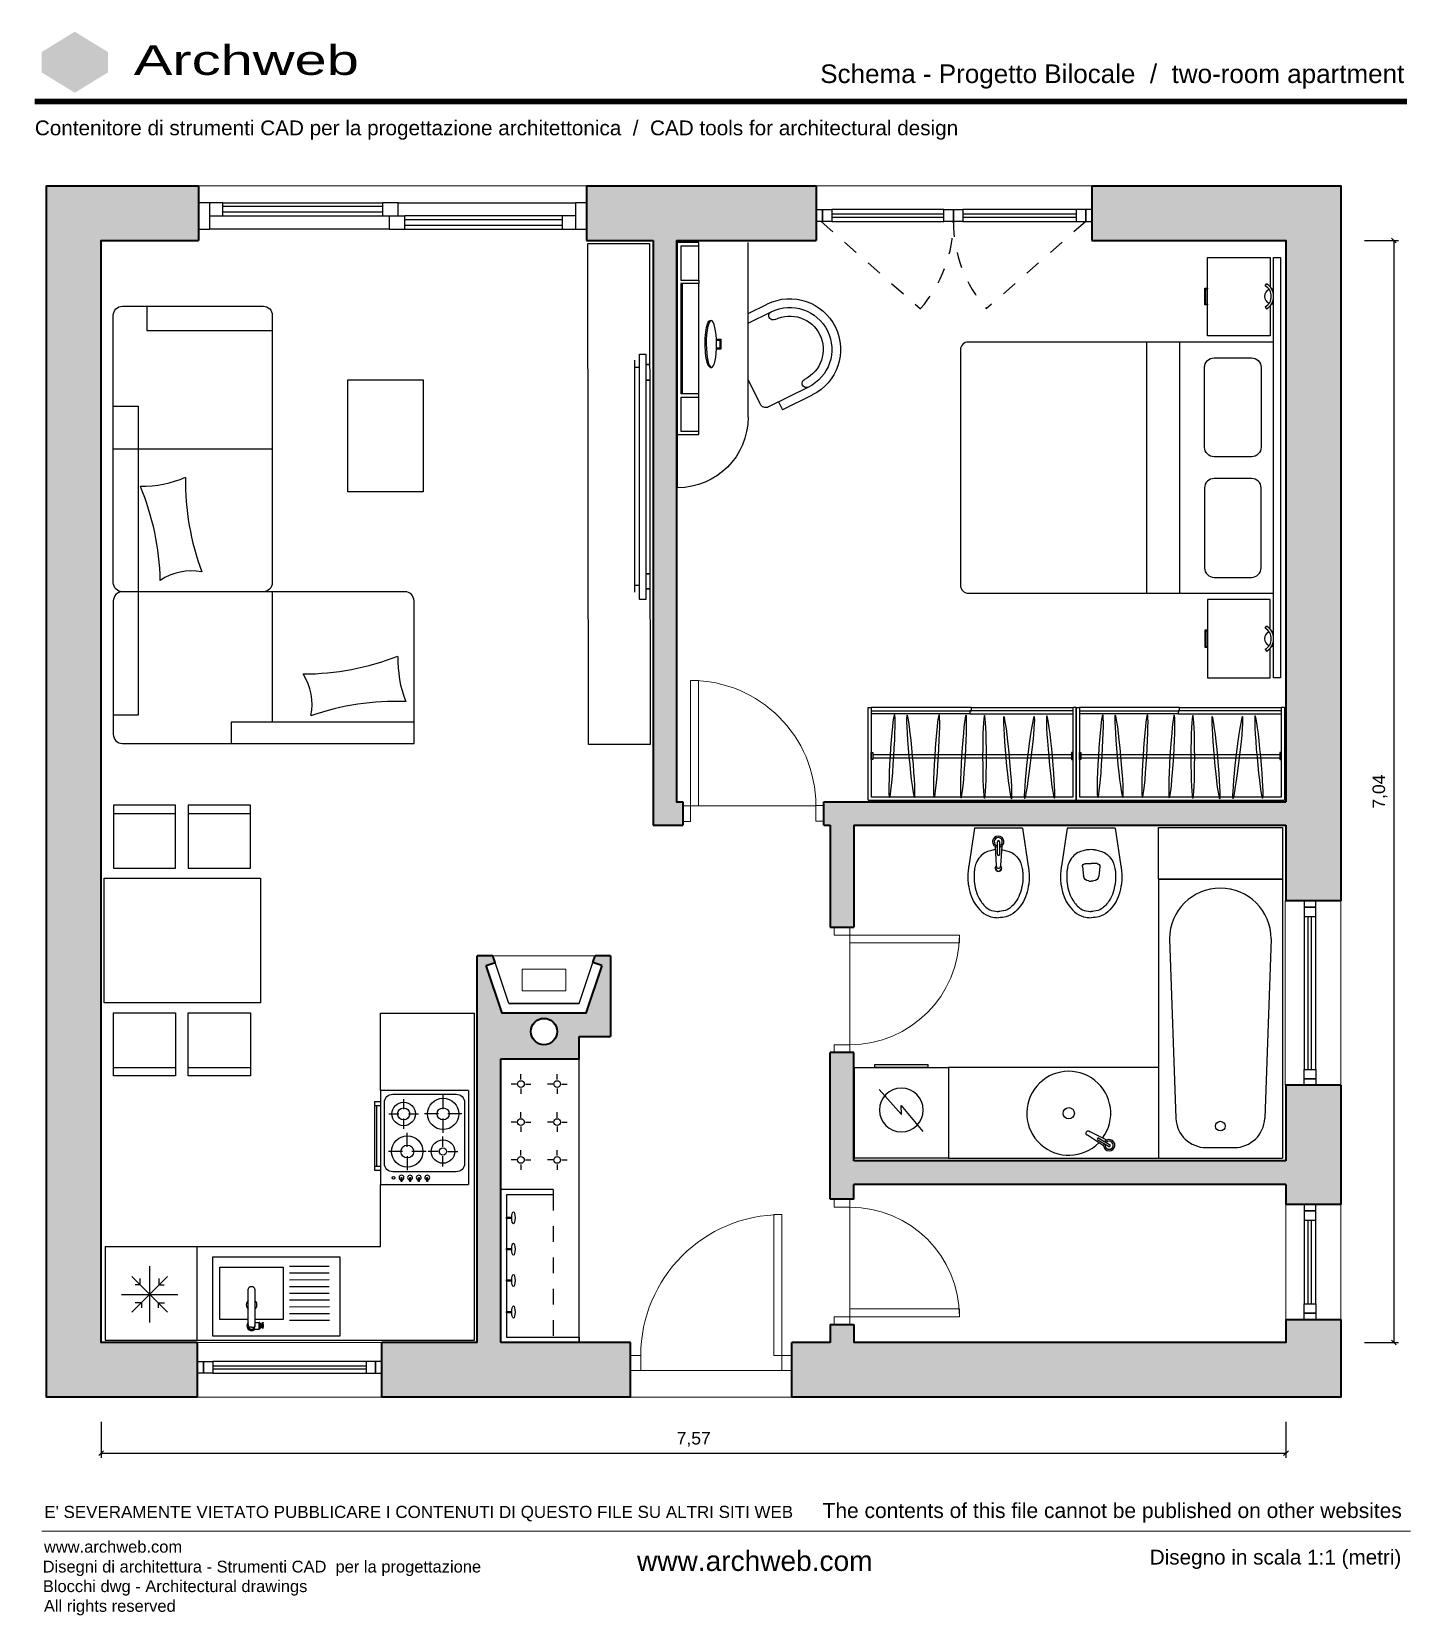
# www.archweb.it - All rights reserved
# Model space of a CAD drawing. Header units: metres. Extents: x 87.3 to 96.1, y 104.5 to 114.6.
import ezdxf
from ezdxf.enums import TextEntityAlignment as Align

# ---------------------------------------------------------------- set-up
doc = ezdxf.new("R2010")
doc.units = ezdxf.units.M
doc.header["$PDMODE"] = 35
doc.linetypes.add('DASHED', pattern=[0.75, 0.5, -0.25])
doc.linetypes.add('HIDDEN', pattern=[0.375, 0.25, -0.125])
for name, color, linetype in [('ARREDI attrezzature - furniture', 175, 'Continuous'), ('QUOTE - dimension', 252, 'Continuous'), ('SEZIONI medie - small sections', 2, 'Continuous')]:
    doc.layers.add(name, color=color, linetype=linetype)
for name, color, linetype, lineweight in [('MURATURA sezioni - section wall', 7, 'Continuous', 40), ('PAVIMENTAZIONE - flooring', 250, 'Continuous', 5), ('PORTE - doors', 252, 'Continuous', 5), ('PROIEZIONI - projections', 145, 'Continuous', 13), ('PROIEZIONI finissime - fine lines', 251, 'Continuous', 9), ('www.archweb.com', 2, 'Continuous', 5)]:
    doc.layers.add(name, color=color, linetype=linetype, lineweight=lineweight)
doc.layers.add('MURATURA tratteggi - hatch walls', color=7, linetype='Continuous', lineweight=40, true_color=0xa8a8a8)
doc.layers.add('VETRATE sezioni - windows sections', color=7, linetype='Continuous', true_color=0x0a85ff)
doc.styles.add('AW', font='arial.ttf')
doc.styles.get("Standard").update_dxf_attribs({"font": 'arial.ttf'})
doc.dimstyles.new('aw', dxfattribs={"dimtxt": 0.08, "dimasz": 0.03, "dimexe": 0.03, "dimexo": 0, "dimgap": 0.04, "dimtad": 1, "dimzin": 1, "dimtxsty": 'Standard', "dimblk": 'OBLIQUE', "dimcen": 2.5, "dimadec": 0, "dimazin": 0, "dimtfac": 1, "dimtmove": 0, "dimatfit": 3, "dimfxl": 1, "dimarcsym": 0})

msp = doc.modelspace()

# ---------------------------------------------------------------- texts
at = {"layer": 'www.archweb.com', "color": 7, "style": 'AW', "width": 1.395375}
msp.add_text('Archweb', height=0.1896, dxfattribs=at).set_placement((87.911, 114.312), (89.348, 114.312), align=Align.FIT)
at = {"layer": 'www.archweb.com'}
msp.add_text('Schema - Progetto Bilocale  /  two-room apartment', height=0.11891, dxfattribs=at).set_placement((92.294, 114.26))
at = {"layer": 'www.archweb.com', "color": 7, "style": 'AW'}
msp.add_text("E' SEVERAMENTE VIETATO PUBBLICARE I CONTENUTI DI QUESTO FILE SU ALTRI SITI WEB", height=0.07755, dxfattribs=at).set_placement((87.339, 105.098))
at = {"layer": 'www.archweb.com', "color": 1, "style": 'AW'}
msp.add_text('The contents of this file cannot be published on other websites', height=0.09584, dxfattribs=at).set_placement((92.309, 105.098))
at = {"layer": 'www.archweb.com', "color": 251, "style": 'AW'}
for s, height, p in [('www.archweb.com', 0.07528, (87.337, 104.877)), ('Disegno in scala 1:1 (metri)', 0.09447, (94.398, 104.801)), ('Disegni di architettura - Strumenti CAD  per la progettazione', 0.07528, (87.329, 104.75)), ('Blocchi dwg - Architectural drawings', 0.07528, (87.33, 104.625)), ('All rights reserved', 0.07528, (87.337, 104.499))]:
    msp.add_text(s, height=height, dxfattribs=at).set_placement(p)
at = {"layer": 'www.archweb.com', "style": 'AW'}
msp.add_text('www.archweb.com', height=0.12833, dxfattribs=at).set_placement((91.124, 104.76))
at = {"layer": 'www.archweb.com', "color": 253, "insert": (87.279, 114.021), "char_height": 0.094568, "width": 7.53255, "attachment_point": 1}
msp.add_mtext('Contenitore di strumenti CAD per la progettazione architettonica  /  CAD tools for architectural design', dxfattribs=at)

# ---------------------------------------------------------------- blocks, each defined once
blk = doc.blocks.new('aw logo')
at = {"true_color": 0xababab}
h = blk.add_hatch(color=253, dxfattribs=at)
h.dxf.hatch_style = 1
h.paths.add_polyline_path([(-7.13, -10.92), (-6.51, -10.56), (-6.51, -3.76), (-13.02, -7.52)])
h.paths.add_polyline_path([(-6.51, -10.56), (-0.62, -7.16), (-6.51, -3.76)])
h.paths.add_polyline_path([(-0.62, -7.16), (0, -6.8), (0.62, -7.16), (6.51, -3.76), (0, 0), (-6.51, -3.76)])
h.paths.add_polyline_path([(0.62, -7.16), (6.51, -10.56), (6.51, -3.76)])
h.paths.add_polyline_path([(6.51, -10.56), (7.13, -10.92), (13.02, -7.52), (6.51, -3.76)])
at = {"true_color": 0x878787}
h = blk.add_hatch(color=252, dxfattribs=at)
h.dxf.hatch_style = 1
h.paths.add_polyline_path([(7.13, -10.92), (7.13, -11.63), (13.02, -15.03), (13.02, -7.52)])
h.paths.add_polyline_path([(7.13, -11.63), (7.13, -18.43), (13.02, -15.03)])
h.paths.add_polyline_path([(-7.13, -18.43), (-7.13, -11.63), (-13.02, -15.03)])
h.paths.add_polyline_path([(-7.13, -11.63), (-7.13, -10.92), (-13.02, -7.52), (-13.02, -15.03)])
at = {"true_color": 0xffffff}
h = blk.add_hatch(color=7, dxfattribs=at)
h.dxf.hatch_style = 1
h.paths.add_polyline_path([(0, -8.23), (5.89, -11.63), (5.89, -19.15), (7.13, -18.43), (7.13, -10.92), (0, -6.8), (-7.13, -10.92), (-7.13, -18.43), (-5.89, -19.15), (-5.89, -11.63)])
at = {"true_color": 0xaa0e10}
h = blk.add_hatch(color=14, dxfattribs=at)
h.dxf.hatch_style = 1
h.paths.add_polyline_path([(5.89, -11.63), (0, -8.23), (-5.89, -11.63), (0, -15.03)])
at = {"true_color": 0x890b0d}
h = blk.add_hatch(color=16, dxfattribs=at)
h.dxf.hatch_style = 1
h.paths.add_polyline_path([(-5.89, -11.63), (-5.89, -19.15), (0, -22.55), (0, -15.03)])
h.paths.add_polyline_path([(5.89, -19.15), (5.89, -11.63), (0, -15.03), (0, -22.55)])
blk = doc.blocks.new('porta 0.8 m')
at = {"layer": 'PORTE - doors', "color": 2}
for p, q in [((0, 0.05), (0, 0.1)), ((0, 0.1), (0.7, 0.1)), ((0.7, 0.05), (0, 0.05)), ((0.7, 0.1), (0.7, 0.05))]:
    blk.add_line(p, q, dxfattribs=at)
for points in [[(-0.1, 0.8), (0, 0.8), (0, 0.75), (-0.1, 0.75)], [(-0.1, 0.05), (0, 0.05), (0, 0), (-0.1, 0)]]:
    blk.add_lwpolyline(points, close=True, dxfattribs=at)
at = {"layer": 'PORTE - doors', "color": 251}
blk.add_arc((0, 0.05), 0.7, 0, 90, dxfattribs=at)
blk = doc.blocks.new('Porta - doors 75')
at = {"layer": 'PORTE - doors', "color": 2}
for p, q in [((-0.098, 0.75), (-0.098, 0.8)), ((0.002, 0.75), (-0.098, 0.75)), ((0.002, 0.8), (0.002, 0.75)), ((0, -0.05), (0, 0)), ((0, 0), (0.8, 0)), ((-0.1, -0.05), (0, -0.05)), ((-0.1, -0.1), (-0.1, -0.05)), ((0, -0.05), (0, -0.1)), ((0.8, -0.05), (0, -0.05))]:
    blk.add_line(p, q, dxfattribs=at)
for points in [[(-0.098, 0.8), (0.002, 0.8)], [(0.8, -0.05), (0.8, 0)], [(-0.1, -0.1), (0, -0.1)]]:
    blk.add_lwpolyline(points, dxfattribs=at)
at = {"layer": 'PORTE - doors', "color": 251}
blk.add_arc((0, -0.05), 0.8, 0, 90, dxfattribs=at)
blk = doc.blocks.new('PORTA-DOOR')
at = {"layer": 'PORTE - doors', "color": 2, "linetype": 'Continuous'}
for points in [[(1746.534, 1915.665), (1746.484, 1915.665), (1746.484, 1916.565)], [(1746.534, 1916.565), (1746.484, 1916.565)], [(1746.534, 1915.665), (1746.534, 1916.565)]]:
    blk.add_lwpolyline(points, dxfattribs=at)
for points in [[(1745.569, 1915.57), (1745.634, 1915.57), (1745.634, 1915.665), (1745.569, 1915.665)], [(1746.534, 1915.57), (1746.599, 1915.57), (1746.599, 1915.665), (1746.534, 1915.665)]]:
    blk.add_lwpolyline(points, close=True, dxfattribs=at)
at = {"layer": 'PORTE - doors', "color": 251, "linetype": 'Continuous'}
blk.add_arc((1746.534, 1915.665), 0.9, 90, 180, dxfattribs=at)
blk = doc.blocks.new('letto matrimoniale - double bed - hu82aw25')
at = {"layer": 'ARREDI attrezzature - furniture'}
for p, q in [((915.25, 123.872), (915.258, 123.884)), ((915.25, 123.737), (915.258, 123.725)), ((915.25, 121.686), (915.258, 121.699)), ((915.25, 121.552), (915.258, 121.539))]:
    blk.add_line(p, q, dxfattribs=at)
for points in [[(915.281, 123.744), (915.281, 123.553), (914.88, 123.553), (914.88, 124.053), (915.281, 124.053), (915.281, 123.865)], [(914.88, 123.756), (914.88, 123.751), (914.863, 123.751), (914.863, 123.858), (914.88, 123.858), (914.88, 123.853)], [(914.88, 123.756), (914.871, 123.756), (914.871, 123.853), (914.88, 123.853)], [(914.492, 123.513), (914.492, 121.91)], [(914.702, 123.513), (914.702, 121.91)], [(915.281, 121.679), (915.281, 121.87), (914.88, 121.87), (914.88, 121.37), (915.281, 121.37), (915.281, 121.559)], [(914.88, 121.668), (914.88, 121.673), (914.863, 121.673), (914.863, 121.565), (914.88, 121.565), (914.88, 121.57)], [(914.88, 121.668), (914.871, 121.668), (914.871, 121.57), (914.88, 121.57)]]:
    blk.add_lwpolyline(points, dxfattribs=at)
blk.add_lwpolyline([(915.303, 121.37), (915.303, 124.053), (915.347, 124.053), (915.347, 121.37)], close=True, dxfattribs=at)
for points in [[(913.303, 123.464), (913.303, 121.96, 0.414214), (913.353, 121.91), (915.303, 121.91), (915.303, 123.513), (913.353, 123.513, 0.414214)], [(915.162, 122.781), (914.923, 122.781, -0.414214), (914.862, 122.842), (914.862, 123.352, -0.414214), (914.923, 123.412), (915.162, 123.412, -0.414214), (915.223, 123.352), (915.223, 122.842, -0.414214)], [(915.162, 122.642), (914.923, 122.642, 0.414214), (914.862, 122.582), (914.862, 122.072, 0.414214), (914.923, 122.011), (915.162, 122.011, 0.414214), (915.223, 122.072), (915.223, 122.582, 0.414214)]]:
    blk.add_lwpolyline(points, format="xyb", close=True, dxfattribs=at)
for centre, radius, start, end in [((915.21, 123.805), 0.0783, 300.7513, 59.2487), ((915.21, 123.805), 0.0928, 300.7513, 59.2487), ((915.292, 123.805), 0.0471, 110.7403, 249.2597), ((915.292, 123.805), 0.0471, 75.9771, 91.7045), ((915.292, 123.805), 0.0471, 268.2955, 284.0229), ((915.292, 121.619), 0.0471, 110.7403, 249.2597), ((915.21, 121.619), 0.0783, 300.7513, 59.2487), ((915.21, 121.619), 0.0928, 300.7513, 59.2487), ((915.292, 121.619), 0.0471, 75.9771, 91.7045), ((915.292, 121.619), 0.0471, 268.2955, 284.0229)]:
    blk.add_arc(centre, radius, start, end, dxfattribs=at)
blk = doc.blocks.new('TAVOLO- TABLE')
at = {"layer": 'ARREDI attrezzature - furniture', "linetype": 'Continuous'}
for points in [[(1742.118, 1918.883), (1742.515, 1918.883), (1742.515, 1919.286), (1742.118, 1919.286)], [(1742.596, 1918.883), (1742.993, 1918.883), (1742.993, 1919.286), (1742.596, 1919.286)], [(1742.058, 1918.82), (1743.056, 1918.82), (1743.056, 1918.024), (1742.058, 1918.024)], [(1742.118, 1917.96), (1742.515, 1917.96), (1742.515, 1917.557), (1742.118, 1917.557)], [(1742.596, 1917.96), (1742.993, 1917.96), (1742.993, 1917.557), (1742.596, 1917.557)]]:
    blk.add_lwpolyline(points, close=True, dxfattribs=at)
for points in [[(1742.118, 1919.232), (1742.515, 1919.232)], [(1742.596, 1919.232), (1742.993, 1919.232)], [(1742.118, 1917.611), (1742.515, 1917.611)], [(1742.596, 1917.611), (1742.993, 1917.611)]]:
    blk.add_lwpolyline(points, dxfattribs=at)
blk = doc.blocks.new('DIVANO GRANDE - BIG COUCH')
at = {"layer": 'ARREDI attrezzature - furniture', "linetype": 'Continuous'}
blk.add_lwpolyline([(1742.175, 1922.471), (1743.075, 1922.471, -0.414214), (1743.132, 1922.413), (1743.132, 1921.559), (1742.117, 1921.559), (1742.117, 1922.413, -0.414214)], format="xyb", close=True, dxfattribs=at)
for points in [[(1742.332, 1922.471), (1742.332, 1922.316), (1743.132, 1922.316)], [(1742.117, 1921.832), (1742.276, 1921.832), (1742.276, 1919.86), (1742.117, 1919.86)], [(1744.037, 1919.815), (1742.87, 1919.815), (1742.87, 1919.679)]]:
    blk.add_lwpolyline(points, dxfattribs=at)
for points in [[(1743.132, 1921.559), (1743.132, 1920.705, -0.414214), (1743.075, 1920.648), (1742.175, 1920.648, -0.414214), (1742.117, 1920.705), (1742.117, 1921.559)], [(1743.132, 1920.648), (1742.175, 1920.648, 0.414214), (1742.117, 1920.59), (1742.117, 1919.737, 0.414213), (1742.175, 1919.679), (1744.037, 1919.679), (1744.037, 1920.59, 0.414214), (1743.979, 1920.648), (1743.132, 1920.648), (1743.132, 1919.815)]]:
    blk.add_lwpolyline(points, format="xyb", dxfattribs=at)
for centre, radius, start, end in [((1742.301, 1922.027), 0.705, 269.152, 293.1296), ((1744.227, 1921.351), 1.649, 179.0683, 200.4494), ((1740.746, 1920.682), 1.671, 1.3154, 22.4835), ((1742.616, 1920.421), 0.36, 79.5447, 123.6428), ((1743.328, 1921.794), 1.671, 270.0834, 291.2515), ((1744.639, 1920.21), 0.705, 177.9199, 201.8976), ((1743.026, 1919.93), 0.36, 348.3127, 32.4108), ((1743.922, 1918.299), 1.649, 87.8363, 109.2174)]:
    blk.add_arc(centre, radius, start, end, dxfattribs=at)
blk = doc.blocks.new('VASCA- BATHTUBE')
at = {"layer": 'ARREDI attrezzature - furniture', "linetype": 'Continuous'}
for p, q in [((1748.861, 1918.432), (1748.902, 1917.286)), ((1749.51, 1918.432), (1749.469, 1917.286)), ((1748.792, 1917.031), (1749.582, 1917.031)), ((1749.096, 1917.099), (1749.275, 1917.099))]:
    blk.add_line(p, q, dxfattribs=at)
blk.add_lwpolyline([(1748.79, 1919.143), (1749.582, 1919.143), (1749.582, 1918.813), (1748.79, 1918.813)], close=True, dxfattribs=at)
blk.add_lwpolyline([(1748.792, 1917.031), (1748.792, 1918.813), (1749.582, 1918.813), (1749.582, 1917.031)], dxfattribs=at)
blk.add_circle((1749.186, 1917.236), 0.0308, dxfattribs=at)
for centre, radius, start, end in [((1749.186, 1918.432), 0.324, 0, 180), ((1749.096, 1917.293), 0.194, 182.0827, 270), ((1749.275, 1917.293), 0.194, 270, 357.9173)]:
    blk.add_arc(centre, radius, start, end, dxfattribs=at)
blk = doc.blocks.new('wc jp94aw25')
at = {"layer": 'ARREDI attrezzature - furniture'}
for p, q in [((584.329, 817.722), (584.292, 817.478)), ((584.329, 817.722), (584.635, 817.722)), ((584.635, 817.722), (584.672, 817.478)), ((584.427, 817.477), (584.433, 817.416)), ((584.443, 817.495), (584.482, 817.495)), ((584.521, 817.495), (584.482, 817.495)), ((584.537, 817.477), (584.531, 817.416)), ((584.468, 817.384), (584.482, 817.384)), ((584.496, 817.384), (584.482, 817.384))]:
    blk.add_line(p, q, dxfattribs=at)
for centre, radius, start, end in [((584.443, 817.478), 0.0164, 90, 185.638), ((584.468, 817.42), 0.0355, 185.638, 270), ((584.496, 817.42), 0.0355, 270, 354.362), ((584.521, 817.478), 0.0164, 354.362, 90)]:
    blk.add_arc(centre, radius, start, end, dxfattribs=at)
for points, knots in [([(584.46, 817.583), (584.45, 817.582), (584.429, 817.578), (584.394, 817.567), (584.363, 817.538), (584.338, 817.503), (584.333, 817.475), (584.33, 817.463)], [0.0219449, 0.0219449, 0.0219449, 0.0219449, 0.0519502, 0.0884985, 0.1294589, 0.1776996, 0.2137411, 0.2137411, 0.2137411, 0.2137411]), ([(584.504, 817.583), (584.514, 817.582), (584.535, 817.578), (584.57, 817.567), (584.602, 817.538), (584.626, 817.503), (584.632, 817.475), (584.634, 817.463)], [0.0220791, 0.0220791, 0.0220791, 0.0220791, 0.0519502, 0.0884985, 0.1294589, 0.1776996, 0.2137411, 0.2137411, 0.2137411, 0.2137411]), ([(584.292, 817.478), (584.291, 817.475), (584.291, 817.472), (584.291, 817.469), (584.287, 817.444), (584.285, 817.411), (584.287, 817.378), (584.288, 817.373), (584.289, 817.365)], [-0.0095641, -0.0095641, -0.0095641, -0.0095641, 0, 0, 0, 0.0756254, 0.0756254, 0.0924732, 0.0924732, 0.0924732, 0.0924732]), ([(584.672, 817.478), (584.673, 817.475), (584.673, 817.472), (584.674, 817.469), (584.677, 817.444), (584.679, 817.411), (584.677, 817.378), (584.676, 817.373), (584.675, 817.365)], [-0.0095641, -0.0095641, -0.0095641, -0.0095641, 0, 0, 0, 0.0756254, 0.0756254, 0.0924732, 0.0924732, 0.0924732, 0.0924732]), ([(584.289, 817.365), (584.296, 817.32), (584.307, 817.277), (584.356, 817.202), (584.391, 817.167), (584.449, 817.152), (584.465, 817.151), (584.482, 817.149)], [0.0318751, 0.0318751, 0.0318751, 0.0318751, 0.1646804, 0.1646804, 0.2974857, 0.2974857, 0.3472252, 0.3472252, 0.3472252, 0.3472252]), ([(584.328, 817.371), (584.336, 817.329), (584.345, 817.292), (584.379, 817.24), (584.398, 817.219), (584.43, 817.197), (584.443, 817.194), (584.47, 817.19), (584.476, 817.19), (584.482, 817.189)], [0.0318751, 0.0318751, 0.0318751, 0.0318751, 0.1644746, 0.1644746, 0.2543869, 0.2543869, 0.324379, 0.324379, 0.3434574, 0.3434574, 0.3434574, 0.3434574]), ([(584.636, 817.371), (584.629, 817.329), (584.619, 817.292), (584.585, 817.24), (584.566, 817.219), (584.534, 817.197), (584.521, 817.194), (584.494, 817.19), (584.488, 817.19), (584.482, 817.189)], [0.0318751, 0.0318751, 0.0318751, 0.0318751, 0.1644746, 0.1644746, 0.2543869, 0.2543869, 0.324379, 0.324379, 0.3434574, 0.3434574, 0.3434574, 0.3434574]), ([(584.675, 817.365), (584.668, 817.32), (584.657, 817.277), (584.608, 817.202), (584.573, 817.167), (584.515, 817.152), (584.499, 817.151), (584.482, 817.149)], [0.0318751, 0.0318751, 0.0318751, 0.0318751, 0.1646804, 0.1646804, 0.2974857, 0.2974857, 0.3472252, 0.3472252, 0.3472252, 0.3472252])]:
    blk.add_open_spline(points, degree=3, knots=knots, dxfattribs=at)
blk.add_open_spline([(584.46, 817.583), (584.475, 817.585), (584.49, 817.585), (584.504, 817.583)], degree=3, dxfattribs=at)
for points in [[(584.33, 817.463), (584.327, 817.439), (584.326, 817.413), (584.328, 817.371)], [(584.634, 817.463), (584.637, 817.439), (584.638, 817.413), (584.636, 817.371)]]:
    blk.add_spline(points, degree=3, dxfattribs=at)
blk = doc.blocks.new('BAGNO')
at = {"layer": 'ARREDI attrezzature - furniture', "xscale": -1}
blk.add_blockref('wc jp94aw25', (2332.591, 1101.417), dxfattribs=at)
blk = doc.blocks.new('Lavatrice-asciugatrice - tumble dryer - ty71aw25')
at = {"layer": 'ARREDI attrezzature - furniture'}
for p, q in [((345.137, 748.098), (345.297, 747.956)), ((345.297, 747.956), (345.24, 747.957)), ((345.24, 747.957), (345.405, 747.818))]:
    blk.add_line(p, q, dxfattribs=at)
for points in [[(344.996, 748.256), (344.996, 747.656), (345.576, 747.656), (345.576, 748.256)], [(344.977, 748.126), (344.977, 747.786), (344.996, 747.786), (344.996, 748.126)]]:
    blk.add_lwpolyline(points, close=True, dxfattribs=at)
blk.add_circle((345.268, 747.956), 0.14, dxfattribs=at)
blk = doc.blocks.new('ARMADIO')
at = {"layer": 'ARREDI attrezzature - furniture', "color": 2}
for p, q in [((81628.769, 41935.945), (81628.769, 41936.535)), ((81628.769, 41936.535), (81628.789, 41936.535)), ((81628.789, 41936.535), (81628.789, 41935.965)), ((81629.429, 41936.535), (81628.79, 41936.535)), ((81628.79, 41936.535), (81628.79, 41936.515)), ((81628.79, 41936.515), (81629.429, 41936.515)), ((81630.079, 41936.515), (81629.419, 41936.515)), ((81629.419, 41936.515), (81629.419, 41936.495)), ((81629.419, 41936.495), (81630.079, 41936.495)), ((81629.429, 41936.515), (81629.429, 41936.535)), ((81630.099, 41936.535), (81630.079, 41936.535)), ((81630.079, 41935.965), (81630.079, 41936.535)), ((81630.079, 41936.495), (81630.079, 41936.515)), ((81630.099, 41936.535), (81630.099, 41935.945)), ((81628.789, 41935.965), (81630.079, 41935.965)), ((81628.769, 41935.945), (81630.099, 41935.945))]:
    blk.add_line(p, q, dxfattribs=at)
at = {"layer": 'ARREDI attrezzature - furniture'}
for p, q in [((81629.419, 41936.495), (81628.789, 41936.495)), ((81629.429, 41936.535), (81630.079, 41936.535)), ((81628.789, 41936.248), (81628.799, 41936.248)), ((81628.789, 41936.203), (81628.789, 41936.248)), ((81628.799, 41936.203), (81628.789, 41936.203)), ((81628.799, 41936.248), (81628.799, 41936.203)), ((81628.799, 41936.235, 0), (81630.069, 41936.235, 0)), ((81628.799, 41936.215, 0), (81630.069, 41936.215, 0)), ((81630.079, 41936.248), (81630.069, 41936.248)), ((81630.069, 41936.248), (81630.069, 41936.203)), ((81630.069, 41936.203), (81630.079, 41936.203)), ((81630.079, 41936.203), (81630.079, 41936.248))]:
    blk.add_line(p, q, dxfattribs=at)
at = {"layer": 'ARREDI attrezzature - furniture', "extrusion": (0, 0, -1)}
for centre, major_axis in [((81628.922, 41936.225), (0.016, 0.264)), ((81629.042, 41936.225), (-0.024, 0.263)), ((81629.207, 41936.225), (0.016, 0.264)), ((81629.379, 41936.224, 0), (0.016, 0.264)), ((81629.513, 41936.22, 0), (0, 0.264)), ((81629.661, 41936.215, 0), (-0.024, 0.263)), ((81629.8, 41936.217, 0), (0.031, 0.262)), ((81629.935, 41936.219, 0), (-0.024, 0.263))]:
    blk.add_ellipse(centre, major_axis=major_axis, ratio=0.045381, dxfattribs=at)
blk = doc.blocks.new('PIANO cottura archweb dwg 2024')
at = {"layer": 'ARREDI attrezzature - furniture'}
for p, q in [((-0.04, 0.23), (-0.04, -0.21)), ((-0.04, 0.23), (0, 0.23)), ((-0.04, 0.203), (0, 0.203)), ((-0.026, 0.203), (-0.026, -0.183)), ((0, 0.3), (0, -0.3)), ((0.56, 0.3), (0, 0.3)), ((0.147, 0.245), (0.147, 0.18)), ((0.399, 0.18), (0.399, 0.27)), ((0.56, 0.3), (0.56, -0.3)), ((0.052, 0.15), (0.117, 0.15)), ((0.147, 0.12), (0.147, 0.055)), ((0.177, 0.15), (0.242, 0.15)), ((0.369, 0.15), (0.279, 0.15)), ((0.399, 0.03), (0.399, 0.12)), ((0.519, 0.15), (0.429, 0.15)), ((0.17, -0.06), (0.17, 0.03)), ((0.398, -0.06), (0.398, 0.005)), ((0.14, -0.09), (0.05, -0.09)), ((0.29, -0.09), (0.2, -0.09)), ((0.368, -0.09), (0.303, -0.09)), ((0.428, -0.09), (0.493, -0.09)), ((-0.04, -0.183), (0, -0.183)), ((0.17, -0.12), (0.17, -0.21)), ((0.398, -0.185), (0.398, -0.12)), ((-0.04, -0.21), (0, -0.21)), ((0, -0.3), (0.56, -0.3))]:
    blk.add_line(p, q, dxfattribs=at)
blk.add_lwpolyline([(0.077, 0.276), (0.483, 0.276, -0.414214), (0.536, 0.223), (0.536, -0.167, -0.414214), (0.483, -0.219), (0.077, -0.219, -0.414214), (0.024, -0.167), (0.024, 0.223, -0.414214)], format="xyb", close=True, dxfattribs=at)
for points in [[(0.131, -0.257), (0.135, -0.257), (0.135, -0.281), (0.131, -0.281)], [(0.186, -0.257), (0.19, -0.257), (0.19, -0.281), (0.186, -0.281)], [(0.241, -0.257), (0.245, -0.257), (0.245, -0.281), (0.241, -0.281)], [(0.295, -0.257), (0.3, -0.257), (0.3, -0.281), (0.295, -0.281)]]:
    blk.add_lwpolyline(points, close=True, dxfattribs=at)
for centre, radius in [((0.147, 0.15), 0.075), ((0.399, 0.15), 0.1), ((0.147, 0.15), 0.0385), ((0.399, 0.15), 0.0385), ((0.17, -0.09), 0.1), ((0.17, -0.09), 0.041), ((0.398, -0.09), 0.075), ((0.398, -0.09), 0.0231), ((0.082, -0.258), 0.0079)]:
    blk.add_circle(centre, radius, dxfattribs=at)
for centre in [(0.133, -0.257), (0.188, -0.257), (0.243, -0.257), (0.298, -0.257)]:
    blk.add_arc(centre, 0.0156, 277.6106, 262.3894, dxfattribs=at)
blk = doc.blocks.new('A$C3b120ac1')
at = {"layer": 'ARREDI attrezzature - furniture'}
for p, q in [((0.052, -0.012), (0.052, 0.03)), ((0.054, 0.026), (0.054, -0.008)), ((0.073, 0.003), (0.072, 0.031)), ((0.073, -0.004), (0.073, 0.003)), ((0.073, -0.004), (0.072, -0.004))]:
    blk.add_line(p, q, dxfattribs=at)
for points in [[(0, 0), (0, 0), (-0.017, 0, -0.317837), (-0.02, 0.002)], [(0, 0), (0, 0), (0.017, 0, 0.317837), (0.02, 0.002)], [(0.056, 0.018), (0.064, 0.019, 0.155869), (0.068, 0.02, 0.886458)], [(0.056, 0), (0.064, -0.001, -0.155869), (0.068, -0.002, -0.886458)], [(0.065, 0, -0.160711), (0.063, 0.016, -0.094437), (0.064, 0.019, -1.245706)], [(0.065, 0, -0.25498), (0.069, -0.002, 9.068865)], [(0.068, 0.012), (0.068, 0.014), (0.068, 0.017, -0.010154), (0.068, 0.02, -0.032815), (0.068, 0.027, -0.128402), (0.069, 0.03, -0.106313), (0.071, 0.031, -0.075412), (0.071, 0.031), (0.072, 0.031, -0.25002), (0.073, 0.031, -0.096041), (0.074, 0.028, -0.032872), (0.074, 0.028, 4.493368)], [(0.074, 0.006, -0.147806), (0.073, 0.003, -0.197149), (0.073, 0.003), (0.072, 0.003, -0.105853), (0.071, 0.003, -0.093683), (0.07, 0.003, -0.105959), (0.069, 0.006, -0.061829), (0.068, 0.008, -0.023332), (0.068, 0.014, -1.008647)], [(0.074, -0.001), (0.074, 0.003, 0.00094), (0.074, 0.006, -0.000937), (0.074, 0.02, 0.003393), (0.074, 0.028, -0.648753)], [(0.068, -0.002), (0.069, -0.003, 0.146054), (0.071, -0.005), (0.073, -0.005, 0.258705), (0.073, -0.005, 0.023605), (0.073, -0.004, 0.171239), (0.074, -0.001, -0.037593), (0.074, -0.001)]]:
    blk.add_lwpolyline(points, format="xyb", dxfattribs=at)
for points in [[(0.021, 0.03), (0.046, 0.03)], [(0.047, 0.03), (0.047, -0.012)], [(0.052, 0.03), (0.048, 0.03)], [(0.007, -0.012), (0.046, -0.012)], [(0.052, -0.012), (0.048, -0.012)]]:
    blk.add_lwpolyline(points, dxfattribs=at)
for centre, radius, start, end in [((0, 0.009), 0.03, 134.427, 315.573), ((0, 0.009), 0.025, 147.1401, 302.8599), ((0, 0.009), 0.022, 162.6586, 17.3414), ((0, 0.009), 0.021, 180, 360), ((0.046, 0.03), 0.0005, 360, 90), ((0.048, 0.029), 0.0005, 90, 180), ((0.042, 0.024), 0.0115, 10.4024, 29.2456), ((0.052, 0.029), 0.0004, 29.2456, 90), ((0.053, 0.026), 0.0003, 360, 10.4024), ((0.049, 0.015), 0.00706, 20.1257, 52.6774), ((0.112, 0.01), 0.0443, 178.1159, 196.2312), ((0.037, 0.009), 0.0385, 344.9676, 16.9492), ((0.046, -0.012), 0.0005, 270, 360), ((0.048, -0.011), 0.0005, 180, 270), ((0.042, -0.006), 0.0115, 330.7544, 349.5976), ((0.052, -0.011), 0.0004, 270, 330.7544), ((0.049, 0.003), 0.00706, 307.3226, 338.8853), ((0.053, -0.008), 0.0003, 349.5976, 360), ((0.074, 0), 0.00494, 204.3978, 231.6325), ((0.072, -0.003), 0.00195, 232.9314, 272.675), ((0.073, -0.004), 0.000429, 276.0858, 318.2316)]:
    blk.add_arc(centre, radius, start, end, dxfattribs=at)
at = {"layer": 'ARREDI attrezzature - furniture', "extrusion": (0, 0, -1)}
blk.add_ellipse((0.056, 0.009), major_axis=(0, -0.009), ratio=0.134102, start_param=6.283185, end_param=9.576875, dxfattribs=at)
blk = doc.blocks.new('set cucina - kitchen set')
at = {"layer": 'ARREDI attrezzature - furniture', "linetype": 'Continuous'}
for p, q in [((1743.824, 1917.464), (1743.824, 1917.958)), ((1743.824, 1917.958), (1744.424, 1917.958)), ((1743.824, 1916.468), (1743.824, 1916.864)), ((1742.064, 1916.468), (1743.824, 1916.468))]:
    blk.add_line(p, q, dxfattribs=at)
for points in [[(1742.064, 1916.468), (1742.064, 1915.869), (1744.424, 1915.869), (1744.424, 1917.958)], [(1742.652, 1915.869), (1742.652, 1916.468)], [(1742.349, 1916.341), (1742.349, 1915.982)], [(1742.979, 1916.002), (1742.798, 1916.002), (1742.798, 1916.336), (1743.202, 1916.336), (1743.202, 1916.002), (1743.021, 1916.002)], [(1743.241, 1916.342), (1743.496, 1916.342)], [(1742.236, 1916.048), (1742.463, 1916.275)], [(1742.463, 1916.048), (1742.236, 1916.275)], [(1742.289, 1916.223), (1742.256, 1916.223)], [(1742.289, 1916.223), (1742.289, 1916.263)], [(1742.41, 1916.223), (1742.41, 1916.263)], [(1742.41, 1916.223), (1742.442, 1916.223)], [(1743.241, 1916.299), (1743.496, 1916.299)], [(1743.241, 1916.255), (1743.496, 1916.256)], [(1742.17, 1916.161), (1742.529, 1916.161)], [(1743.241, 1916.212), (1743.496, 1916.213)], [(1743.241, 1916.169), (1743.496, 1916.17)], [(1743.242, 1916.126), (1743.497, 1916.127)], [(1742.296, 1916.108), (1742.256, 1916.108)], [(1742.296, 1916.108), (1742.296, 1916.076)], [(1742.403, 1916.108), (1742.443, 1916.108)], [(1742.403, 1916.108), (1742.403, 1916.076)], [(1743.242, 1916.083), (1743.497, 1916.084)], [(1743.242, 1916.04), (1743.497, 1916.04)], [(1743.242, 1915.997), (1743.497, 1915.997)]]:
    blk.add_lwpolyline(points, dxfattribs=at)
blk.add_lwpolyline([(1742.753, 1916.402), (1743.563, 1916.402), (1743.563, 1915.895), (1742.753, 1915.895)], close=True, dxfattribs=at)
blk.add_lwpolyline([(1742.979, 1915.961), (1742.979, 1916.192, -1), (1743.021, 1916.192), (1743.021, 1915.961)], format="xyb", dxfattribs=at)
for start, end in [(128.0735, 231.9265), (308.0735, 51.9265)]:
    blk.add_arc((1743, 1916.095), 0.0341, start, end, dxfattribs=at)
at = {"layer": 'ARREDI attrezzature - furniture', "color": 6}
blk.add_blockref('PIANO cottura archweb dwg 2024', (1743.824, 1917.164), dxfattribs=at)
at = {"layer": 'ARREDI attrezzature - furniture', "linetype": 'Continuous'}
blk.add_blockref('A$C3b120ac1', (1743, 1915.952), dxfattribs=at)
blk = doc.blocks.new('bidet')
at = {"layer": 'ARREDI attrezzature - furniture'}
for p, q in [((1748.21, 1919.139), (1748.173, 1918.895)), ((1748.516, 1919.139), (1748.21, 1919.139)), ((1748.356, 1918.972), (1748.356, 1919.052)), ((1748.37, 1919.052), (1748.37, 1918.972)), ((1748.516, 1919.139), (1748.553, 1918.895)), ((1748.342, 1919.022), (1748.349, 1918.9)), ((1748.384, 1919.023), (1748.377, 1918.9))]:
    blk.add_line(p, q, dxfattribs=at)
for centre, radius, start, end in [((1748.362, 1919.052), 0.0362, 282.7068, 260.0824), ((1748.362, 1919.052), 0.0259, 287.9038, 256.0715), ((1748.375, 1918.656), 0.397, 95.65888380324525, 95.65888735102746), ((1748.363, 1919.052), 0.0071, 359.5835, 179.5835), ((1748.363, 1918.972), 0.0071, 179.5835, 359.5835), ((1748.363, 1918.883), 0.0207, 131.2272, 48.7728), ((1748.363, 1918.883), 0.0186, 136.5658, 43.4342), ((1748.156, 1918.889), 0.194, 1.8891, 3.2321), ((1748.363, 1918.896), 0.0135, 181.8891, 358.1109), ((1748.57, 1918.889), 0.194, 176.7679, 178.1109)]:
    blk.add_arc(centre, radius, start, end, dxfattribs=at)
for points, knots in [([(1748.341, 1919), (1748.331, 1918.999), (1748.309, 1918.995), (1748.275, 1918.984), (1748.243, 1918.955), (1748.219, 1918.919), (1748.213, 1918.892), (1748.211, 1918.88)], [0.0220791, 0.0220791, 0.0220791, 0.0220791, 0.0519502, 0.0884985, 0.1294589, 0.1776996, 0.2137411, 0.2137411, 0.2137411, 0.2137411]), ([(1748.385, 1919), (1748.394, 1918.999), (1748.416, 1918.995), (1748.451, 1918.984), (1748.482, 1918.955), (1748.507, 1918.919), (1748.512, 1918.892), (1748.515, 1918.88)], [0.0219449, 0.0219449, 0.0219449, 0.0219449, 0.0519502, 0.0884985, 0.1294589, 0.1776996, 0.2137411, 0.2137411, 0.2137411, 0.2137411]), ([(1748.173, 1918.895), (1748.172, 1918.892), (1748.172, 1918.889), (1748.171, 1918.885), (1748.168, 1918.861), (1748.166, 1918.828), (1748.168, 1918.795), (1748.169, 1918.79), (1748.17, 1918.782)], [-0.0095641, -0.0095641, -0.0095641, -0.0095641, 0, 0, 0, 0.0756254, 0.0756254, 0.0924732, 0.0924732, 0.0924732, 0.0924732]), ([(1748.554, 1918.885), (1748.558, 1918.861), (1748.56, 1918.828), (1748.558, 1918.795), (1748.557, 1918.79), (1748.556, 1918.782)], [0, 0, 0, 0, 0.07562537, 0.07562537, 0.09247322, 0.09247322, 0.09247322, 0.09247322]), ([(1748.17, 1918.782), (1748.177, 1918.737), (1748.188, 1918.694), (1748.237, 1918.619), (1748.272, 1918.584), (1748.33, 1918.569), (1748.346, 1918.568), (1748.363, 1918.566)], [0.0318751, 0.0318751, 0.0318751, 0.0318751, 0.1646804, 0.1646804, 0.2974857, 0.2974857, 0.3472252, 0.3472252, 0.3472252, 0.3472252]), ([(1748.209, 1918.788), (1748.216, 1918.746), (1748.226, 1918.709), (1748.26, 1918.657), (1748.279, 1918.636), (1748.311, 1918.614), (1748.324, 1918.611), (1748.351, 1918.607), (1748.357, 1918.607), (1748.363, 1918.606)], [0.0318751, 0.0318751, 0.0318751, 0.0318751, 0.1644746, 0.1644746, 0.2543869, 0.2543869, 0.324379, 0.324379, 0.3434574, 0.3434574, 0.3434574, 0.3434574]), ([(1748.517, 1918.788), (1748.509, 1918.746), (1748.5, 1918.709), (1748.466, 1918.657), (1748.447, 1918.636), (1748.415, 1918.614), (1748.402, 1918.611), (1748.375, 1918.607), (1748.369, 1918.607), (1748.363, 1918.606)], [0.0318751, 0.0318751, 0.0318751, 0.0318751, 0.1644746, 0.1644746, 0.2543869, 0.2543869, 0.324379, 0.324379, 0.3434574, 0.3434574, 0.3434574, 0.3434574]), ([(1748.556, 1918.782), (1748.549, 1918.737), (1748.538, 1918.694), (1748.489, 1918.619), (1748.454, 1918.584), (1748.396, 1918.569), (1748.38, 1918.568), (1748.363, 1918.566)], [0.0318751, 0.0318751, 0.0318751, 0.0318751, 0.1646804, 0.1646804, 0.2974857, 0.2974857, 0.3472252, 0.3472252, 0.3472252, 0.3472252])]:
    blk.add_open_spline(points, degree=3, knots=knots, dxfattribs=at)
for points in [[(1748.344, 1919), (1748.343, 1919), (1748.342, 1919), (1748.341, 1919)], [(1748.385, 1919), (1748.384, 1919), (1748.383, 1919), (1748.382, 1919)], [(1748.553, 1918.895), (1748.554, 1918.892), (1748.554, 1918.889), (1748.554, 1918.885)]]:
    blk.add_open_spline(points, degree=3, dxfattribs=at)
for points in [[(1748.211, 1918.88), (1748.208, 1918.856), (1748.207, 1918.83), (1748.209, 1918.788)], [(1748.515, 1918.88), (1748.518, 1918.856), (1748.519, 1918.83), (1748.517, 1918.788)]]:
    blk.add_spline(points, degree=3, dxfattribs=at)
blk = doc.blocks.new('lavandino-sink')
at = {"layer": 'ARREDI attrezzature - furniture'}
for p, q in [((1748.44, 1917.11), (1748.338, 1917.178)), ((1748.46, 1917.146), (1748.351, 1917.201)), ((1748.472, 1917.107), (1748.403, 1917.147)), ((1748.41, 1917.159), (1748.479, 1917.119))]:
    blk.add_line(p, q, dxfattribs=at)
at = {"layer": 'ARREDI attrezzature - furniture', "linetype": 'Continuous'}
for points in [[(1748.792, 1917.61), (1747.45, 1917.61)], [(1747.45, 1917.031), (1748.792, 1917.031)]]:
    blk.add_lwpolyline(points, dxfattribs=at)
blk.add_circle((1748.218, 1917.318), 0.0361, dxfattribs=at)
blk.add_arc((1748.218, 1917.318), 0.268, 323.7405, 315.5702, dxfattribs=at)
at = {"layer": 'ARREDI attrezzature - furniture'}
for centre, radius, start, end in [((1748.341, 1917.191), 0.0135, 61.7399, 237.9617), ((1748.231, 1917.016), 0.194, 56.6187, 57.9617), ((1748.439, 1917.374), 0.194, 241.7399, 243.0829), ((1748.407, 1917.153), 0.0071, 59.4343, 239.4343), ((1748.476, 1917.114), 0.0362, 162.5575, 139.9332), ((1748.476, 1917.114), 0.0259, 167.7546, 135.9223), ((1748.127, 1917.302), 0.397, 335.5096652878285, 335.5096688356116), ((1748.476, 1917.113), 0.0071, 239.4343, 59.4343)]:
    blk.add_arc(centre, radius, start, end, dxfattribs=at)
blk = doc.blocks.new('appendi abiti- cloths hunger')
at = {"layer": 'ARREDI attrezzature - furniture'}
for p, q in [((1744.592, 1917.665), (1745.092, 1917.665)), ((1744.592, 1916.832), (1744.592, 1917.665)), ((1745.092, 1915.889), (1745.092, 1917.665)), ((1744.72, 1917.533), (1744.72, 1917.567)), ((1744.951, 1917.533), (1744.951, 1917.567)), ((1744.692, 1917.505), (1744.657, 1917.505)), ((1744.72, 1917.477), (1744.72, 1917.442)), ((1744.748, 1917.505), (1744.782, 1917.505)), ((1744.923, 1917.505), (1744.889, 1917.505)), ((1744.951, 1917.477), (1744.951, 1917.442)), ((1744.98, 1917.505), (1745.014, 1917.505)), ((1744.692, 1917.262), (1744.657, 1917.262)), ((1744.72, 1917.29), (1744.72, 1917.325)), ((1744.72, 1917.234), (1744.72, 1917.2)), ((1744.748, 1917.262), (1744.782, 1917.262)), ((1744.923, 1917.262), (1744.889, 1917.262)), ((1744.951, 1917.29), (1744.951, 1917.325)), ((1744.951, 1917.234), (1744.951, 1917.2)), ((1744.98, 1917.262), (1745.014, 1917.262)), ((1744.72, 1917.048), (1744.72, 1917.082)), ((1744.951, 1917.048), (1744.951, 1917.082)), ((1744.692, 1917.02), (1744.657, 1917.02)), ((1744.72, 1916.992), (1744.72, 1916.957)), ((1744.748, 1917.02), (1744.782, 1917.02)), ((1744.923, 1917.02), (1744.889, 1917.02)), ((1744.951, 1916.992), (1744.951, 1916.957)), ((1744.98, 1917.02), (1745.014, 1917.02)), ((1745.092, 1915.889), (1745.092, 1915.854))]:
    blk.add_line(p, q, dxfattribs=at)
at = {"layer": 'ARREDI attrezzature - furniture', "color": 2}
for p, q in [((1744.926, 1916.832), (1744.926, 1916.797)), ((1744.926, 1916.797), (1744.627, 1916.797)), ((1744.627, 1916.797), (1744.627, 1915.889)), ((1744.627, 1915.889), (1745.092, 1915.889))]:
    blk.add_line(p, q, dxfattribs=at)
at = {"layer": 'ARREDI attrezzature - furniture', "linetype": 'HIDDEN', "ltscale": 0.25}
blk.add_line((1744.926, 1916.797), (1744.926, 1915.889), dxfattribs=at)
at = {"layer": 'ARREDI attrezzature - furniture', "color": 2}
blk.add_lwpolyline([(1744.926, 1916.832), (1744.592, 1916.832), (1744.592, 1915.854), (1745.092, 1915.854), (1745.092, 1915.889)], dxfattribs=at)
at = {"layer": 'ARREDI attrezzature - furniture'}
for points in [[(1744.661, 1916.647), (1744.627, 1916.647), (1744.627, 1916.655), (1744.661, 1916.655)], [(1744.661, 1916.447), (1744.627, 1916.447), (1744.627, 1916.454), (1744.661, 1916.454)], [(1744.661, 1916.246), (1744.627, 1916.246), (1744.627, 1916.254), (1744.661, 1916.254)], [(1744.661, 1916.045), (1744.627, 1916.045), (1744.627, 1916.053), (1744.661, 1916.053)]]:
    blk.add_lwpolyline(points, dxfattribs=at)
for centre in [(1744.72, 1917.505), (1744.951, 1917.505), (1744.72, 1917.262), (1744.951, 1917.262), (1744.72, 1917.02), (1744.951, 1917.02)]:
    blk.add_circle(centre, 0.0213, dxfattribs=at)
for centre in [(1744.672, 1916.651), (1744.672, 1916.45), (1744.672, 1916.25), (1744.672, 1916.049)]:
    blk.add_ellipse(centre, major_axis=(0, -0.0386), ratio=0.275174, dxfattribs=at)
blk = doc.blocks.new('Angolo beauty')
at = {"layer": 'ARREDI attrezzature - furniture', "color": 2}
for p, q in [((1.226, 0), (0, 0)), ((0, -0.135), (0, 0)), ((1.226, 0), (1.226, -0.135)), ((0.02, -0.02), (0.24, -0.02)), ((0.02, -0.02), (0.02, -0.135)), ((0.24, -0.02), (0.24, -0.135)), ((0.26, -0.02), (0.966, -0.02)), ((0.26, -0.135), (0.26, -0.02)), ((0.966, -0.135), (0.966, -0.02)), ((0.986, -0.02), (1.206, -0.02)), ((0.986, -0.02), (0.986, -0.135)), ((1.206, -0.135), (1.206, -0.02)), ((0.02, -0.135), (0, -0.135)), ((0.24, -0.135), (0.26, -0.135)), ((0.986, -0.135), (0.966, -0.135)), ((1.226, -0.135), (1.206, -0.135))]:
    blk.add_line(p, q, dxfattribs=at)
at = {"layer": 'ARREDI attrezzature - furniture', "ltscale": 2}
for p, q in [((0.24, -0.135), (0.02, -0.135)), ((0.966, -0.135), (0.26, -0.135)), ((1.206, -0.135), (0.986, -0.135)), ((0.497, -0.208), (0.497, -0.215)), ((0.616, -0.248), (0.616, -0.278)), ((0.678, -0.279), (0.616, -0.278)), ((0.622, -0.249), (0.622, -0.272)), ((0.672, -0.273), (0.622, -0.272)), ((0.672, -0.249), (0.672, -0.273)), ((0.678, -0.249), (0.678, -0.279)), ((0.798, -0.21), (0.798, -0.217)), ((1.115, -0.45), (0, -0.45))]:
    blk.add_line(p, q, dxfattribs=at)
at = {"layer": 'ARREDI attrezzature - furniture', "ltscale": 0.02}
blk.add_line((1.017, -0.644), (1.067, -0.669), dxfattribs=at)
for points in [[(0.452, -0.45), (0.392, -0.573)], [(0.514, -0.45), (0.441, -0.598)], [(0.973, -0.86), (1.067, -0.669)]]:
    blk.add_lwpolyline(points, dxfattribs=at)
blk.add_lwpolyline([(0.923, -0.835), (1.049, -0.581, 0.414214), (1.03, -0.527), (0.874, -0.45)], format="xyb", dxfattribs=at)
at = {"layer": 'ARREDI attrezzature - furniture', "ltscale": 2}
blk.add_arc((1.115, 0), 0.45, 270, 0, dxfattribs=at)
at = {"layer": 'ARREDI attrezzature - furniture'}
for centre, radius, start, end in [((0.682, -0.717), 0.324, 153.7742, 333.7742), ((0.682, -0.717), 0.268, 153.7742, 333.7742), ((0.466, -0.61), 0.0278, 333.7742, 153.7742), ((0.682, -0.717), 0.213, 153.7742, 333.7742), ((0.898, -0.823), 0.0278, 333.7742, 153.7742)]:
    blk.add_arc(centre, radius, start, end, dxfattribs=at)
at = {"layer": 'ARREDI attrezzature - furniture', "ltscale": 2}
blk.add_ellipse((0.647, -0.209), major_axis=(0.15, -0.001), ratio=0.220104, start_param=6.283185, end_param=9.424778, dxfattribs=at)
blk.add_ellipse((0.647, -0.216), major_axis=(0.15, -0.001), ratio=0.220104, dxfattribs=at)
at = {"layer": 'VETRATE sezioni - windows sections', "color": 150, "true_color": 0x0080ff}
blk.add_line((0.26, -0.03), (0.966, -0.03), dxfattribs=at)
blk = doc.blocks.new('_Oblique')
at = {"color": 0, "linetype": 'ByBlock', "lineweight": -2}
blk.add_line((-0.5, -0.5), (0.5, 0.5), dxfattribs=at)
blk = doc.blocks.new('*D24')
at = {"layer": 'Defpoints', "color": 0, "ltscale": 0.02, "transparency": 16777216}
for p in [(95.769, 113.254), (95.769, 106.219), (95.956, 106.219)]:
    blk.add_point(p, dxfattribs=at)
at = {"layer": 'QUOTE - dimension', "color": 0, "lineweight": -2, "ltscale": 0.02, "transparency": 16777216}
for p, q in [((95.769, 113.254), (95.986, 113.254)), ((95.956, 113.254), (95.956, 106.219)), ((95.769, 106.219), (95.986, 106.219))]:
    blk.add_line(p, q, dxfattribs=at)
at = {"layer": 'QUOTE - dimension', "color": 0, "lineweight": -2, "ltscale": 0.02, "transparency": 16777216, "xscale": 0.03, "yscale": 0.03, "zscale": 0.03}
for p, rotation in [((95.956, 113.254), 90), ((95.956, 106.219), 270)]:
    blk.add_blockref('_Oblique', p, dxfattribs=dict(at, rotation=rotation))
at = {"layer": 'QUOTE - dimension', "color": 0, "ltscale": 0.02, "transparency": 16777216, "insert": (95.868, 109.736), "char_height": 0.08, "attachment_point": 5, "rotation": 90}
blk.add_mtext('7,04', dxfattribs=at)
blk = doc.blocks.new('*D25')
at = {"layer": 'Defpoints', "color": 0, "ltscale": 0.02, "transparency": 16777216}
for p in [(87.703, 105.711), (95.268, 105.711), (95.268, 105.512)]:
    blk.add_point(p, dxfattribs=at)
at = {"layer": 'QUOTE - dimension', "color": 0, "lineweight": -2, "ltscale": 0.02, "transparency": 16777216}
for p, q in [((87.703, 105.711), (87.703, 105.482)), ((95.268, 105.711), (95.268, 105.482)), ((87.703, 105.512), (95.268, 105.512))]:
    blk.add_line(p, q, dxfattribs=at)
at = {"layer": 'QUOTE - dimension', "color": 0, "lineweight": -2, "ltscale": 0.02, "transparency": 16777216, "xscale": 0.03, "yscale": 0.03, "zscale": 0.03, "rotation": 180}
blk.add_blockref('_Oblique', (87.703, 105.512), dxfattribs=at)
at = {"layer": 'QUOTE - dimension', "color": 0, "lineweight": -2, "ltscale": 0.02, "transparency": 16777216, "xscale": 0.03, "yscale": 0.03, "zscale": 0.03}
blk.add_blockref('_Oblique', (95.268, 105.512), dxfattribs=at)
at = {"layer": 'QUOTE - dimension', "color": 0, "ltscale": 0.02, "transparency": 16777216, "insert": (91.486, 105.6), "char_height": 0.08, "attachment_point": 5}
blk.add_mtext('7,57', dxfattribs=at)

# ---------------------------------------------------------------- dimensions: what is measured, and where the dimension line sits
at = {"layer": 'QUOTE - dimension', "ltscale": 0.02}
for p1, p2, distance, picture, middle in [((95.7687, 113.2539), (95.7687, 106.2187), 0.1878, '*D24', (95.8684, 109.7363)), ((87.703, 105.7111), (95.2681, 105.7111), -0.1991, '*D25', (91.4856, 105.5999))]:
    dim = msp.add_aligned_dim(p1=p1, p2=p2, distance=distance, dimstyle='aw', dxfattribs=at)
    dim.commit()
    dim.dimension.update_dxf_attribs({"geometry": picture, "text_midpoint": middle})

# ---------------------------------------------------------------- hatches: boundary and pattern name
at = {"layer": 'MURATURA tratteggi - hatch walls', "ltscale": 0.02}
h = msp.add_hatch(color=256, dxfattribs=at)
h.dxf.hatch_style = 1
h.paths.add_polyline_path([(88.325, 113.604), (87.353, 113.604), (87.353, 105.869), (88.315, 105.869), (88.315, 106.022), (88.315, 106.022), (88.315, 106.097), (88.315, 106.219), (87.703, 106.219), (87.703, 113.254), (88.325, 113.254)])
h.paths.add_polyline_path([(92.269, 113.452), (92.269, 113.604), (90.801, 113.604), (90.801, 113.254), (91.227, 113.254), (91.227, 109.521), (91.416, 109.521), (91.416, 109.671), (91.377, 109.671), (91.377, 113.254), (92.269, 113.254), (92.269, 113.377), (92.269, 113.377)])
h.paths.add_polyline_path([(95.618, 113.604), (94.029, 113.604), (94.029, 113.452), (94.029, 113.452), (94.029, 113.377), (94.029, 113.254), (95.268, 113.254), (95.268, 109.671), (92.316, 109.671), (92.316, 109.521), (92.358, 109.521), (92.358, 108.87), (92.508, 108.87), (92.508, 109.521), (95.268, 109.521), (95.268, 109.039), (95.618, 109.039)])
h.paths.add_polyline_path([(95.618, 107.861), (95.458, 107.861), (95.458, 107.861), (95.383, 107.861), (95.268, 107.861), (95.268, 107.378), (92.508, 107.378), (92.508, 108.07), (92.358, 108.07), (92.358, 107.133), (92.508, 107.133), (92.508, 107.228), (95.268, 107.228), (95.268, 107.099), (95.618, 107.099)])
h.paths.add_polyline_path([(95.618, 106.366), (95.458, 106.366), (95.458, 106.366), (95.383, 106.366), (95.268, 106.366), (95.268, 106.219), (92.508, 106.219), (92.508, 106.333), (92.358, 106.333), (92.358, 106.219), (92.113, 106.219), (92.113, 105.869), (95.618, 105.869)])
h.paths.add_polyline_path([(91.083, 106.219), (90.254, 106.219), (90.254, 108.03), (90.754, 108.03), (90.754, 108.172), (90.955, 108.172), (90.955, 108.688), (90.856, 108.688), (90.842, 108.644), (90.899, 108.625), (90.798, 108.322), (90.262, 108.322), (90.161, 108.625), (90.218, 108.644), (90.203, 108.688), (90.104, 108.688), (90.104, 106.219), (89.495, 106.219), (89.495, 105.869), (91.083, 105.869)])
h.paths.add_polyline_path([(90.446, 108.204, -1), (90.614, 108.204, -1)], flags=16)

# ---------------------------------------------------------------- linework, layer by layer
at = {"layer": 'ARREDI attrezzature - furniture', "linetype": 'Continuous'}
msp.add_line((93.112, 107.974), (93.112, 107.395), dxfattribs=at)
for points in [[(90.809, 113.236), (91.203, 113.236), (91.208, 110.036), (90.815, 110.036)], [(91.139, 112.528), (91.18, 112.528), (91.18, 110.963), (91.139, 110.963)], [(91.18, 112.462), (91.203, 112.462), (91.203, 112.462), (91.18, 112.462)], [(89.278, 112.365), (89.759, 112.365), (89.759, 111.649), (89.278, 111.649)], [(91.18, 112.363), (91.203, 112.363), (91.203, 112.363), (91.18, 112.363)], [(91.18, 111.126), (91.203, 111.126), (91.203, 111.126), (91.18, 111.126)], [(91.18, 111.031), (91.203, 111.031), (91.203, 111.031), (91.18, 111.031)]]:
    msp.add_lwpolyline(points, close=True, dxfattribs=at)
for points in [[(91.109, 112.49), (91.109, 111.009)], [(91.109, 112.445), (91.139, 112.445)], [(91.383, 111.676), (91.383, 112.015)], [(91.109, 111.054), (91.139, 111.054)]]:
    msp.add_lwpolyline(points, dxfattribs=at)
at = {"layer": 'MURATURA sezioni - section wall'}
for p, q in [((88.325, 113.604), (88.325, 113.254)), ((90.801, 113.604), (90.801, 113.254)), ((92.269, 113.604), (92.269, 113.254)), ((94.029, 113.604), (94.029, 113.254)), ((91.227, 113.254), (91.227, 109.521)), ((91.227, 109.521), (91.416, 109.521)), ((92.316, 109.521), (92.316, 109.521)), ((92.316, 109.521), (92.316, 109.521)), ((92.316, 109.521), (92.316, 109.521)), ((92.316, 109.521), (92.316, 109.521)), ((92.316, 109.521), (92.316, 109.521)), ((92.316, 109.521), (92.316, 109.521)), ((95.618, 109.039), (95.268, 109.039)), ((92.358, 108.87), (92.358, 108.87)), ((92.358, 108.87), (92.358, 108.87)), ((92.358, 108.87), (92.358, 108.87)), ((92.358, 108.87), (92.358, 108.87)), ((92.358, 108.87), (92.358, 108.87)), ((92.358, 108.87), (92.358, 108.87)), ((90.104, 106.219), (90.104, 108.688)), ((90.203, 108.688), (90.104, 108.688)), ((90.161, 108.625), (90.218, 108.644)), ((90.899, 108.625), (90.842, 108.644)), ((90.955, 108.688), (90.856, 108.688)), ((90.955, 108.688), (90.955, 108.172)), ((95.618, 107.861), (95.268, 107.861)), ((92.113, 105.869), (92.113, 106.219))]:
    msp.add_line(p, q, dxfattribs=at)
for points in [[(88.315, 105.869), (87.353, 105.869), (87.353, 113.604), (88.325, 113.604)], [(90.801, 113.604), (92.269, 113.604)], [(94.029, 113.604), (95.618, 113.604), (95.618, 109.039)], [(88.315, 106.219), (87.703, 106.219), (87.703, 113.254), (88.325, 113.254)], [(90.801, 113.254), (91.227, 113.254)], [(91.377, 113.254), (92.269, 113.254)], [(91.377, 113.254), (91.377, 109.671), (91.416, 109.671)], [(94.029, 113.254), (95.268, 113.254), (95.268, 109.671)], [(91.416, 109.671), (91.416, 109.521)], [(92.316, 109.671), (95.268, 109.671)], [(92.316, 109.521), (92.316, 109.671)], [(92.316, 109.521), (92.358, 109.521)], [(92.358, 109.521), (92.358, 108.87)], [(92.508, 109.521), (95.268, 109.521)], [(92.508, 109.521), (92.508, 108.87)], [(95.268, 109.521), (95.268, 109.039)], [(92.358, 108.87), (92.508, 108.87)], [(90.899, 108.625), (90.798, 108.322), (90.262, 108.322), (90.161, 108.625)], [(90.218, 108.644), (90.203, 108.688)], [(90.842, 108.644), (90.856, 108.688)], [(90.254, 108.03), (90.754, 108.03), (90.754, 108.172)], [(90.754, 108.172), (90.955, 108.172)], [(90.254, 106.219), (90.254, 108.03)], [(92.358, 107.133), (92.358, 108.07)], [(92.508, 108.07), (92.358, 108.07)], [(92.508, 107.378), (92.508, 108.07)], [(95.268, 107.861), (95.268, 107.378)], [(95.618, 107.861), (95.618, 107.099)], [(95.268, 107.378), (92.508, 107.378)], [(95.268, 107.228), (92.508, 107.228)], [(92.508, 107.133), (92.508, 107.228)], [(95.268, 107.228), (95.268, 107.099)], [(92.508, 107.133), (92.358, 107.133)], [(95.618, 107.099), (95.268, 107.099)], [(95.618, 106.366), (95.618, 105.869), (92.113, 105.869)], [(92.358, 106.333), (92.358, 106.219)], [(92.358, 106.333), (92.508, 106.333)], [(95.268, 106.366), (95.268, 106.219), (92.508, 106.219)], [(92.508, 106.333), (92.508, 106.219)], [(95.268, 106.366), (95.618, 106.366)], [(88.315, 106.219), (88.315, 105.869)], [(90.104, 106.219), (89.495, 106.219)], [(89.495, 105.869), (89.495, 106.219)], [(91.083, 106.219), (90.254, 106.219)], [(91.083, 105.869), (91.083, 106.219)], [(92.358, 106.219), (92.113, 106.219)], [(91.083, 105.869), (89.495, 105.869)]]:
    msp.add_lwpolyline(points, dxfattribs=at)
msp.add_circle((90.53, 108.204), 0.0841, dxfattribs=at)
at = {"layer": 'MURATURA tratteggi - hatch walls', "ltscale": 0.02}
for p, q in [((92.316, 109.521), (92.316, 109.521)), ((92.316, 109.521), (92.316, 109.521)), ((92.316, 109.521), (92.316, 109.521)), ((92.316, 109.521), (92.316, 109.521)), ((92.316, 109.521), (92.316, 109.521)), ((92.316, 109.521), (92.316, 109.521)), ((92.358, 108.87), (92.358, 108.87)), ((92.358, 108.87), (92.358, 108.87)), ((92.358, 108.87), (92.358, 108.87)), ((92.358, 108.87), (92.358, 108.87)), ((92.358, 108.87), (92.358, 108.87)), ((92.358, 108.87), (92.358, 108.87))]:
    msp.add_line(p, q, dxfattribs=at)
at = {"layer": 'PAVIMENTAZIONE - flooring', "linetype": 'Continuous'}
for points in [[(91.466, 109.646), (92.266, 109.646)], [(92.483, 108.82), (92.483, 108.12)], [(92.483, 107.083), (92.483, 106.383)]]:
    msp.add_lwpolyline(points, dxfattribs=at)
at = {"layer": 'PORTE - doors', "linetype": 'Continuous'}
msp.add_line((91.148, 106.04), (92.048, 106.04), dxfattribs=at)
at = {"layer": 'PROIEZIONI - projections', "ltscale": 0.02}
for p, q in [((95.263, 107.861), (95.263, 109.039)), ((95.618, 107.861), (95.618, 109.039)), ((95.268, 106.366), (95.268, 107.099)), ((95.618, 106.366), (95.618, 107.099)), ((88.315, 106.219), (89.495, 106.219)), ((88.315, 105.869), (89.495, 105.869))]:
    msp.add_line(p, q, dxfattribs=at)
at = {"layer": 'PROIEZIONI - projections', "linetype": 'Continuous'}
msp.add_line((90.203, 108.688), (90.856, 108.688), dxfattribs=at)
at = {"layer": 'PROIEZIONI - projections'}
msp.add_line((92.113, 105.869), (91.083, 105.869), dxfattribs=at)
for points in [[(90.801, 113.604), (88.325, 113.604)], [(94.029, 113.604), (92.269, 113.604)]]:
    msp.add_lwpolyline(points, dxfattribs=at)
at = {"layer": 'PROIEZIONI finissime - fine lines', "linetype": 'Continuous'}
msp.add_lwpolyline([(90.391, 108.603), (90.669, 108.603), (90.669, 108.464), (90.391, 108.464)], close=True, dxfattribs=at)
at = {"layer": 'SEZIONI medie - small sections'}
for points in [[(90.754, 108.382), (90.305, 108.382), (90.218, 108.644)], [(90.305, 108.382), (90.754, 108.382), (90.842, 108.644)]]:
    msp.add_lwpolyline(points, dxfattribs=at)
at = {"layer": 'VETRATE sezioni - windows sections', "color": 2}
for p, q in [((88.479, 113.496), (88.325, 113.496)), ((90.801, 113.496), (90.731, 113.496)), ((88.325, 113.328), (88.395, 113.328))]:
    msp.add_line(p, q, dxfattribs=at)
at = {"layer": 'VETRATE sezioni - windows sections', "color": 251}
for p, q in [((88.479, 113.496), (89.499, 113.496)), ((89.599, 113.496), (90.731, 113.496)), ((93.084, 113.452), (92.369, 113.452)), ((93.929, 113.452), (93.204, 113.452)), ((88.479, 113.412), (89.499, 113.412)), ((90.646, 113.412), (89.641, 113.412)), ((92.369, 113.377), (93.084, 113.377)), ((93.204, 113.377), (93.929, 113.377)), ((89.542, 113.328), (88.395, 113.328)), ((89.641, 113.328), (90.646, 113.328)), ((95.383, 108.939), (95.383, 107.961)), ((95.458, 107.961), (95.458, 108.939)), ((95.383, 106.999), (95.383, 106.466)), ((95.458, 106.466), (95.458, 106.999)), ((89.395, 106.097), (88.415, 106.097)), ((88.415, 106.022), (89.395, 106.022))]:
    msp.add_line(p, q, dxfattribs=at)
at = {"layer": 'VETRATE sezioni - windows sections'}
for p, q in [((89.499, 113.471), (88.479, 113.471)), ((88.479, 113.437), (89.499, 113.437)), ((90.646, 113.387), (89.641, 113.387)), ((89.641, 113.353), (90.646, 113.353)), ((92.369, 113.424), (93.084, 113.424)), ((92.369, 113.404), (93.084, 113.404)), ((93.204, 113.424), (93.929, 113.424)), ((93.204, 113.404), (93.929, 113.404)), ((95.41, 107.961), (95.41, 108.939)), ((95.43, 107.961), (95.43, 108.939)), ((95.41, 106.466), (95.41, 106.999)), ((95.43, 106.466), (95.43, 106.999)), ((88.415, 106.07), (89.395, 106.07)), ((88.415, 106.05), (89.395, 106.05))]:
    msp.add_line(p, q, dxfattribs=at)
at = {"layer": 'VETRATE sezioni - windows sections', "color": 251, "linetype": 'DASHED', "ltscale": 0.15}
for p, q in [((92.299, 113.377), (92.934, 112.819)), ((93.989, 113.377), (93.354, 112.819))]:
    msp.add_line(p, q, dxfattribs=at)
at = {"layer": 'VETRATE sezioni - windows sections', "color": 2}
for points in [[(88.395, 113.412), (88.479, 113.412), (88.479, 113.496)], [(88.395, 113.496), (88.395, 113.328)], [(90.731, 113.496), (90.731, 113.328)], [(89.542, 113.412), (89.542, 113.328), (89.641, 113.328), (89.641, 113.412)], [(89.599, 113.412), (89.641, 113.412)], [(90.731, 113.412), (90.646, 113.412), (90.646, 113.328), (90.801, 113.328)]]:
    msp.add_lwpolyline(points, dxfattribs=at)
for points in [[(89.599, 113.412), (89.599, 113.496), (89.499, 113.496), (89.499, 113.412)], [(92.309, 113.452), (92.309, 113.377), (92.269, 113.377), (92.269, 113.452)], [(92.369, 113.452), (92.369, 113.377), (92.309, 113.377), (92.309, 113.452)], [(93.144, 113.452), (93.144, 113.377), (93.084, 113.377), (93.084, 113.452)], [(93.204, 113.452), (93.204, 113.377), (93.144, 113.377), (93.144, 113.452)], [(93.929, 113.452), (93.929, 113.377), (93.989, 113.377), (93.989, 113.452)], [(93.989, 113.452), (93.989, 113.377), (94.029, 113.377), (94.029, 113.452)], [(95.383, 108.999), (95.458, 108.999), (95.458, 109.039), (95.383, 109.039)], [(95.383, 108.939), (95.458, 108.939), (95.458, 108.999), (95.383, 108.999)], [(95.383, 107.961), (95.458, 107.961), (95.458, 107.901), (95.383, 107.901)], [(95.383, 107.901), (95.458, 107.901), (95.458, 107.861), (95.383, 107.861)], [(95.383, 107.059), (95.458, 107.059), (95.458, 107.099), (95.383, 107.099)], [(95.383, 106.999), (95.458, 106.999), (95.458, 107.059), (95.383, 107.059)], [(95.383, 106.466), (95.458, 106.466), (95.458, 106.406), (95.383, 106.406)], [(95.383, 106.406), (95.458, 106.406), (95.458, 106.366), (95.383, 106.366)], [(88.355, 106.097), (88.355, 106.022), (88.315, 106.022), (88.315, 106.097)], [(88.415, 106.097), (88.415, 106.022), (88.355, 106.022), (88.355, 106.097)], [(89.395, 106.097), (89.395, 106.022), (89.455, 106.022), (89.455, 106.097)], [(89.455, 106.097), (89.455, 106.022), (89.495, 106.022), (89.495, 106.097)]]:
    msp.add_lwpolyline(points, close=True, dxfattribs=at)
at = {"layer": 'VETRATE sezioni - windows sections', "color": 251, "linetype": 'DASHED', "ltscale": 0.15}
for centre, start, end in [((92.299, 113.377), 318.7236, 0.0003), ((93.989, 113.377), 179.9997, 221.2764)]:
    msp.add_arc(centre, 0.845, start, end, dxfattribs=at)
at = {"layer": 'www.archweb.com', "color": 253}
msp.add_line((87.323, 105.013), (96.062, 105.013), dxfattribs=at)
at = {"layer": 'www.archweb.com', "color": 8, "ltscale": 0.02, "true_color": 0x787878, "const_width": 0.0358}
msp.add_lwpolyline([(87.277, 114.142), (96.041, 114.142)], dxfattribs=at)

# ---------------------------------------------------------------- block references
at = {"layer": 'ARREDI attrezzature - furniture'}
for name, p in [('letto matrimoniale - double bed - hu82aw25', (-820.114, -10.907)), ('ARMADIO', (-81536.17, -41826.263)), ('ARMADIO', (-81534.84, -41826.263))]:
    msp.add_blockref(name, p, dxfattribs=at)
at = {"layer": 'ARREDI attrezzature - furniture', "linetype": 'Continuous'}
for name, p in [('DIVANO GRANDE - BIG COUCH', (-1654.337, -1809.636)), ('TAVOLO- TABLE', (-1654.337, -1809.636)), ('VASCA- BATHTUBE', (-1654.337, -1809.636)), ('BAGNO', (-1654.085, -1809.636))]:
    msp.add_blockref(name, p, dxfattribs=at)
at = {"layer": 'ARREDI attrezzature - furniture', "color": 6, "linetype": 'Continuous'}
for name, p in [('bidet', (-1654.931, -1809.636)), ('set cucina - kitchen set', (-1654.337, -1809.636)), ('appendi abiti- cloths hunger', (-1654.337, -1809.636)), ('lavandino-sink', (-1654.337, -1809.636))]:
    msp.add_blockref(name, p, dxfattribs=at)
at = {"layer": 'ARREDI attrezzature - furniture', "xscale": -1, "rotation": 90}
msp.add_blockref('Lavatrice-asciugatrice - tumble dryer - ty71aw25', (840.768, 452.971), dxfattribs=at)
at = {"layer": 'MURATURA sezioni - section wall', "xscale": -1}
for name, p, rotation in [('Angolo beauty', (91.383, 113.241), 90), ('Porta - doors 75', (91.516, 109.646), 270)]:
    msp.add_blockref(name, p, dxfattribs=dict(at, rotation=rotation))
at = {"layer": 'PORTE - doors', "xscale": -1, "rotation": 180}
msp.add_blockref('porta 0.8 m', (92.483, 108.87), dxfattribs=at)
at = {"layer": 'PORTE - doors'}
msp.add_blockref('porta 0.8 m', (92.483, 106.333), dxfattribs=at)
at = {"layer": 'PORTE - doors', "linetype": 'Continuous'}
msp.add_blockref('PORTA-DOOR', (-1654.486, -1809.53), dxfattribs=at)
at = {"layer": 'www.archweb.com', "xscale": 0.01626377089536728, "yscale": 0.01730188393124179, "zscale": 0.01730188393124179}
msp.add_blockref('aw logo', (87.534, 114.588), dxfattribs=at)

msp.set_redraw_order([(e.dxf.handle, doc.entitydb.next_handle()) for e in msp.query("TEXT MTEXT ATTDEF DIMENSION ARC_DIMENSION")])  # texts and dimensions are drawn at this point

doc.saveas('drawing.dxf')
